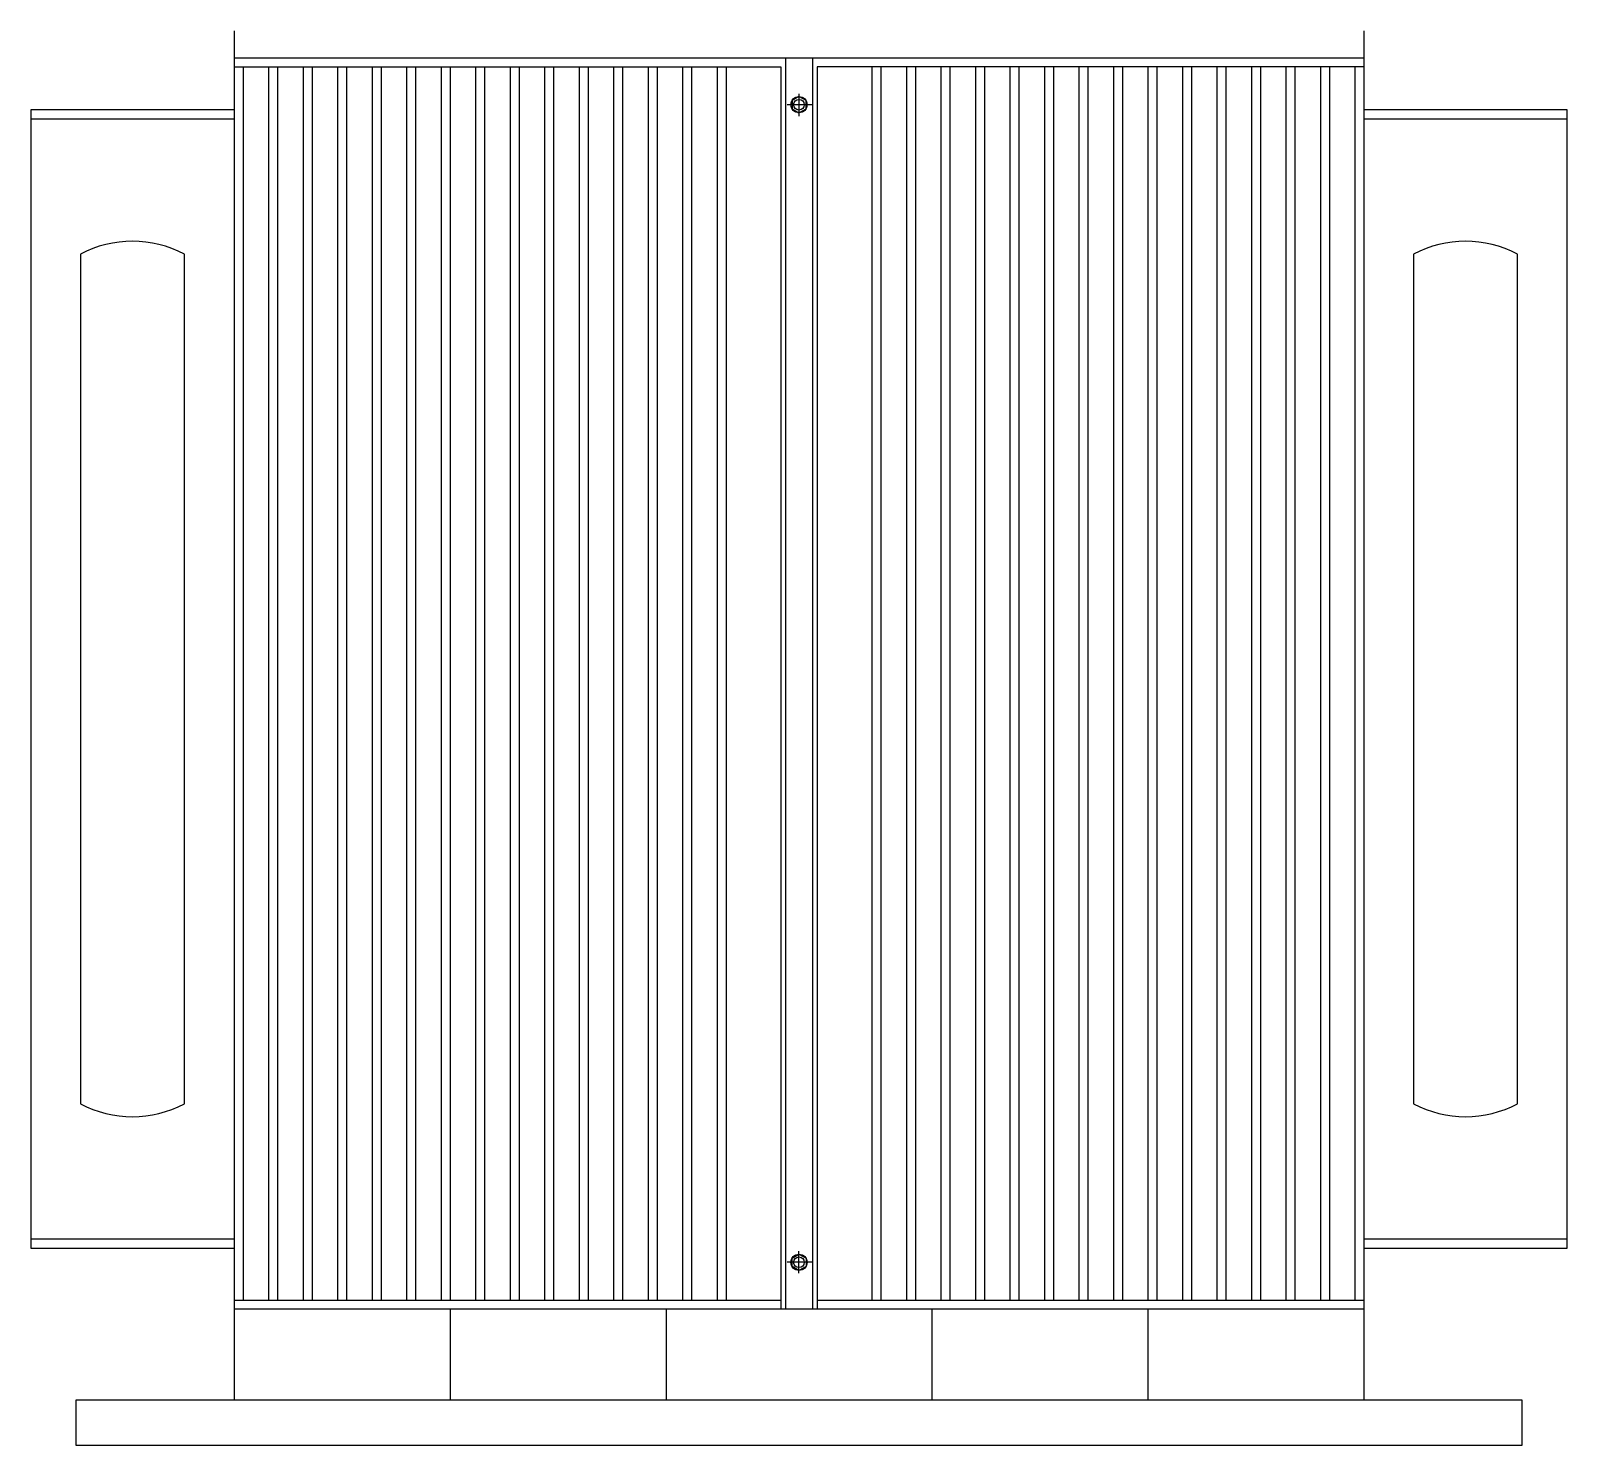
# Model space of a CAD drawing. Header units: millimetres. Extents: x 20927 to 53748, y 38421 to 54891.
# Drawn here: x 47652 to 49352, y 51488 to 53053 of the extents above; entities that cross this region are included whole.
import ezdxf

# ---------------------------------------------------------------- set-up
doc = ezdxf.new("R2010")
doc.units = ezdxf.units.MM
doc.linetypes.add('CENTERX2', pattern=[101.6, 63.5, -12.7, 12.7, -12.7])
doc.layers.add('Btrans.', color=2, linetype='Continuous')
doc.layers.add('HIGHT', color=8, linetype='Continuous')

msp = doc.modelspace()

# ---------------------------------------------------------------- linework, layer by layer
at = {"layer": 'Btrans.'}
for p, q in [((47877.3, 53052.8), (47877.3, 51537.5)), ((49127.3, 53052.8), (49127.3, 51537.5)), ((47877.3, 53022.8), (49127.3, 53022.8)), ((48487.3, 53022.8), (48487.3, 51638.5)), ((48517.3, 53022.8), (48517.3, 51638.5)), ((47652.3, 51715.8), (47877.3, 51715.8)), ((49127.3, 51715.8), (49352.3, 51715.8)), ((47877.3, 51648.1), (48482.3, 51648.1)), ((48522.3, 51648.1), (49127.3, 51648.1)), ((47877.3, 51638.5), (49127.3, 51638.5)), ((48116.3, 51638.5), (48116.3, 51537.5)), ((48355.3, 51638.5), (48355.3, 51537.5)), ((48649.3, 51638.5), (48649.3, 51537.5)), ((48888.3, 51638.5), (48888.3, 51537.5))]:
    msp.add_line(p, q, dxfattribs=at)
for points in [[(47877.3, 52965.2), (47652.3, 52965.2), (47652.3, 51705.8), (47877.3, 51705.8)], [(47652.3, 52955.2), (47877.3, 52955.2)], [(49127.3, 51705.8), (49352.3, 51705.8), (49352.3, 52965.2), (49127.3, 52965.2)], [(49127.3, 52955.2), (49352.3, 52955.2)]]:
    msp.add_lwpolyline(points, dxfattribs=at)
msp.add_lwpolyline([(47702.3, 51487.5), (49302.3, 51487.5), (49302.3, 51537.5), (47702.3, 51537.5)], close=True, dxfattribs=at)
at = {"layer": 'HIGHT'}
for p, q in [((47887.3, 53012.8), (47887.3, 51648.1)), ((47915.5, 53012.8), (47915.5, 51648.1)), ((47925.5, 53012.8), (47925.5, 51648.1)), ((47953.7, 53012.8), (47953.7, 51648.1)), ((47963.7, 53012.8), (47963.7, 51648.1)), ((47991.8, 53012.8), (47991.8, 51648.1)), ((48001.8, 53012.8), (48001.8, 51648.1)), ((48030, 53012.8), (48030, 51648.1)), ((48040, 53012.8), (48040, 51648.1)), ((48068.2, 53012.8), (48068.2, 51648.1)), ((48078.2, 53012.8), (48078.2, 51648.1)), ((48106.3, 53012.8), (48106.3, 51648.1)), ((48116.3, 53012.8), (48116.3, 51648.1)), ((48144.5, 53012.8), (48144.5, 51648.1)), ((48154.5, 53012.8), (48154.5, 51648.1)), ((48182.7, 53012.8), (48182.7, 51648.1)), ((48192.7, 53012.8), (48192.7, 51648.1)), ((48220.8, 53012.8), (48220.8, 51648.1)), ((48230.8, 53012.8), (48230.8, 51648.1)), ((48259, 53012.8), (48259, 51648.1)), ((48269, 53012.8), (48269, 51648.1)), ((48297.2, 53012.8), (48297.2, 51648.1)), ((48307.2, 53012.8), (48307.2, 51648.1)), ((48335.3, 53012.8), (48335.3, 51648.1)), ((48345.3, 53012.8), (48345.3, 51648.1)), ((48373.5, 53012.8), (48373.5, 51648.1)), ((48383.5, 53012.8), (48383.5, 51648.1)), ((48411.7, 53012.8), (48411.7, 51648.1)), ((48421.7, 53012.8), (48421.7, 51648.1)), ((48583, 53012.8), (48583, 51648.1)), ((48593, 53012.8), (48593, 51648.1)), ((48621.2, 53012.8), (48621.2, 51648.1)), ((48631.2, 53012.8), (48631.2, 51648.1)), ((48659.3, 53012.8), (48659.3, 51648.1)), ((48669.3, 53012.8), (48669.3, 51648.1)), ((48697.5, 53012.8), (48697.5, 51648.1)), ((48707.5, 53012.8), (48707.5, 51648.1)), ((48735.7, 53012.8), (48735.7, 51648.1)), ((48745.7, 53012.8), (48745.7, 51648.1)), ((48773.8, 53012.8), (48773.8, 51648.1)), ((48783.8, 53012.8), (48783.8, 51648.1)), ((48812, 53012.8), (48812, 51648.1)), ((48822, 53012.8), (48822, 51648.1)), ((48850.2, 53012.8), (48850.2, 51648.1)), ((48860.2, 53012.8), (48860.2, 51648.1)), ((48888.3, 53012.8), (48888.3, 51648.1)), ((48898.3, 53012.8), (48898.3, 51648.1)), ((48926.5, 53012.8), (48926.5, 51648.1)), ((48936.5, 53012.8), (48936.5, 51648.1)), ((48964.7, 53012.8), (48964.7, 51648.1)), ((48974.7, 53012.8), (48974.7, 51648.1)), ((49002.8, 53012.8), (49002.8, 51648.1)), ((49012.8, 53012.8), (49012.8, 51648.1)), ((49041, 53012.8), (49041, 51648.1)), ((49051, 53012.8), (49051, 51648.1)), ((49079.2, 53012.8), (49079.2, 51648.1)), ((49089.2, 53012.8), (49089.2, 51648.1)), ((49117.3, 53012.8), (49117.3, 51648.1))]:
    msp.add_line(p, q, dxfattribs=at)
at = {"layer": 'HIGHT', "linetype": 'CENTERX2'}
for p, q in [((48502.3, 52982.9), (48502.3, 52958.4)), ((48517.9, 52971), (48489.3, 52971)), ((48502.3, 51678.1), (48502.3, 51702.5)), ((48517.9, 51690), (48489.3, 51690))]:
    msp.add_line(p, q, dxfattribs=at)
at = {"layer": 'HIGHT'}
for points in [[(47877.3, 53012.8), (48482.3, 53012.8), (48482.3, 51638.5)], [(49127.3, 53012.8), (48522.3, 53012.8), (48522.3, 51638.5)]]:
    msp.add_lwpolyline(points, dxfattribs=at)
for points in [[(48502.3, 52962.1), (48510.1, 52966.5), (48510.1, 52975.5), (48502.3, 52979.9), (48494.6, 52975.5), (48494.6, 52966.5)], [(48502.3, 51698.9), (48510.1, 51694.4), (48510.1, 51685.5), (48502.3, 51681), (48494.6, 51685.5), (48494.6, 51694.4)]]:
    msp.add_lwpolyline(points, close=True, dxfattribs=at)
for points in [[(47822.3, 51865.5), (47822.3, 52805.5, 0.250027), (47707.3, 52805.5), (47707.3, 51865.5)], [(49297.3, 51865.5), (49297.3, 52805.5, 0.250027), (49182.3, 52805.5), (49182.3, 51865.5)]]:
    msp.add_lwpolyline(points, format="xyb", dxfattribs=at)
for centre, radius in [((48502.3, 52971), 8.95), ((48502.3, 52971), 5.9), ((48502.3, 51690), 8.95), ((48502.3, 51690), 5.9)]:
    msp.add_circle(centre, radius, dxfattribs=at)
for centre in [(47764.8, 51973.3), (49239.8, 51973.3)]:
    msp.add_arc(centre, 122.2, 241.9246, 298.0754, dxfattribs=at)

doc.saveas('drawing.dxf')
